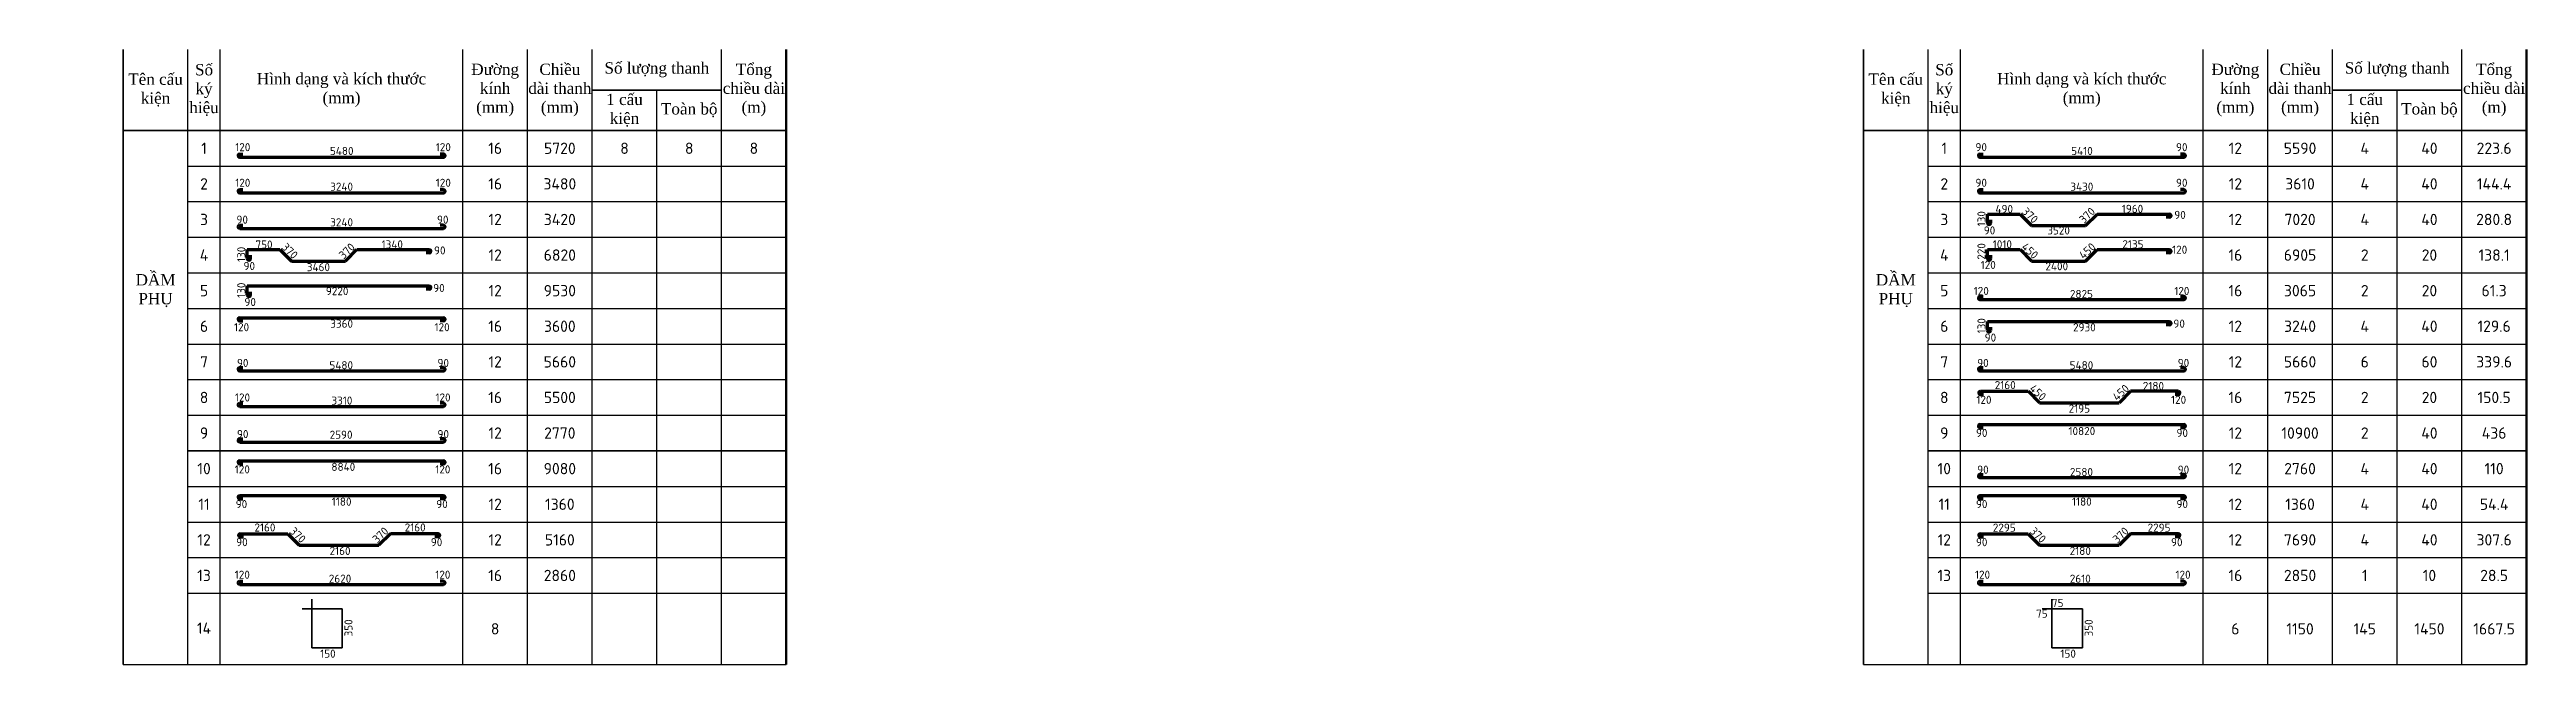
# Model space of a CAD drawing. Header units: millimetres. Extents: x 0 to 4970, y -594 to 1412.
# Drawn here: x 1719 to 2485, y -50 to 140 of the extents above; entities that cross this region are included whole.
import ezdxf

# ---------------------------------------------------------------- set-up
doc = ezdxf.new("R2010")
doc.units = ezdxf.units.MM
doc.header["$LTSCALE"] = 0.35
doc.header["$PDMODE"] = 3
doc.layers.get('0').update_dxf_attribs({"lineweight": 50})
for name, color, linetype, lineweight in [('0.35', 7, 'Continuous', 35), ('Cot Dai', 7, 'Continuous', 35), ('Cot thep', 2, 'Continuous', 70), ('Kich Thuoc', 1, 'Continuous', 20), ('Text', 40, 'Continuous', 20)]:
    doc.layers.add(name, color=color, linetype=linetype, lineweight=lineweight)
doc.styles.get("Standard").update_dxf_attribs({"font": 'isocpeur.ttf'})
doc.styles.add('vNTNS', font='times.ttf')
doc.dimstyles.new('Dim50KT', dxfattribs={"dimtxt": 2.5, "dimasz": 1.5, "dimexe": 1.25, "dimexo": 0.625, "dimtad": 1, "dimlfac": 50, "dimtxsty": 'Standard', "dimblk": 'ARCHTICK', "dimcen": 2.5, "dimse1": 1, "dimse2": 1, "dimsd1": 1, "dimsd2": 1, "dimadec": 0, "dimazin": 0, "dimtfac": 1, "dimtmove": 0, "dimatfit": 3, "dimfxl": 1, "dimarcsym": 0})

msp = doc.modelspace()

# ---------------------------------------------------------------- texts
at = {"layer": 'Cot thep', "char_height": 3.5, "width": 10, "attachment_point": 5}
for s, insert in [('1', (1766.949444, 109.138217)), ('1', (2304.991956, 109.138217)), ('2', (1766.949444, 98.138217)), ('2', (2304.991956, 98.138217)), ('3', (1766.949444, 87.138217)), ('3', (2304.991956, 87.138217)), ('4', (1766.949444, 76.138217)), ('4', (2304.991956, 76.138217)), ('5', (1766.949444, 65.138217)), ('5', (2304.991956, 65.138217)), ('6', (1766.949444, 54.138217)), ('6', (2304.991956, 54.138217)), ('7', (1766.949444, 43.138217)), ('7', (2304.991956, 43.138217)), ('8', (1766.949444, 32.138217)), ('8', (2304.991956, 32.138217)), ('9', (1766.949444, 21.138217)), ('9', (2304.991956, 21.138217)), ('10', (1766.949444, 10.138217)), ('10', (2304.991956, 10.138217)), ('11', (1766.949444, -0.861783)), ('11', (2304.991956, -0.861783)), ('12', (1766.949444, -11.861783)), ('12', (2304.991956, -11.861783)), ('13', (1766.949444, -22.861783)), ('13', (2304.991956, -22.861783)), ('14', (1766.949444, -39.150629))]:
    msp.add_mtext(s, dxfattribs=dict(at, insert=insert))
at = {"layer": 'Kich Thuoc', "char_height": 2.5, "width": 3.45107973}
for s, insert, attachment_point in [('120', (1776.587134, 110.727292), 1), ('120', (1838.587134, 110.727292), 1), ('90', (2314.629646, 110.727292), 1), ('90', (2376.629646, 110.727292), 1), ('120', (1776.587134, 99.727292), 1), ('120', (1838.587134, 99.727292), 1), ('90', (2314.629646, 99.727292), 1), ('90', (2376.629646, 99.727292), 1), ('90', (1776.968439, 88.336835), 1), ('90', (1838.968439, 88.336835), 1), ('90', (2317.200339, 84.999536), 1), ('90', (2376.100038, 89.810856), 1), ('90', (1838.057526, 78.810856), 1), ('120', (2375.43861, 79.038632), 1), ('90', (1779.157827, 73.999536), 1), ('120', (2316.240913, 74.325915), 1), ('90', (1779.429765, 62.885453), 1), ('90', (1837.790842, 67.194669), 1), ('120', (2314.087934, 66.290886), 1), ('120', (2376.103966, 66.290886), 1), ('120', (1776.207866, 55.098385), 1), ('120', (1838.207866, 55.098385), 1), ('90', (2375.833354, 56.194669), 1), ('90', (2317.472277, 51.885453), 1), ('90', (1777.119153, 44.071965), 1), ('90', (1839.119153, 44.071965), 1), ('90', (2315.161665, 44.071965), 1), ('90', (2377.161665, 44.071965), 1), ('120', (1776.500807, 33.378399), 1), ('120', (1838.500807, 33.378399), 1), ('120', (2314.921357, 32.666253), 1), ('120', (2375.097322, 32.666253), 1), ('90', (1777.119153, 22.071965), 1), ('90', (1839.119153, 22.071965), 1), ('90', (2314.783337, 22.425688), 1), ('90', (2376.783337, 22.425688), 1), ('120', (1776.437225, 11.157994), 1), ('120', (1838.437225, 11.157994), 1), ('90', (2315.161665, 11.071965), 1), ('90', (2377.161665, 11.071965), 1), ('90', (1776.740825, 0.425688), 1), ('90', (1838.740825, 0.425688), 1), ('90', (2314.783337, 0.425688), 1), ('90', (2376.783337, 0.425688), 1), ('90', (1776.878845, -11.333747), 1), ('90', (1837.05481, -11.333747), 1), ('90', (2314.783337, -11.333747), 1), ('90', (2375.097322, -11.333747), 1), ('120', (1776.437225, -21.388959), 1), ('120', (1838.437225, -21.388959), 1), ('120', (2314.479737, -21.388959), 1), ('120', (2376.479737, -21.388959), 1), ('75', (2341.847543, -30.112291), 3), ('75', (2336.950201, -33.415831), 3)]:
    msp.add_mtext(s, dxfattribs=dict(at, insert=insert, attachment_point=attachment_point))
at = {"layer": 'Text', "char_height": 3.5, "attachment_point": 5, "style": 'vNTNS'}
for s, insert, width in [('Tên cấu kiện', (1751.949444, 127.138217), 20), ('Số ký hiệu', (1766.949444, 127.138217), 10), ('Hình dạng và kích thước\\P(mm)', (1809.449444, 127.138217), 75), ('Đường kính (mm)', (1856.949444, 127.138217), 20), ('Chiều dài thanh\\P(mm)', (1876.949444, 127.138217), 20), ('Số lượng thanh', (1906.949444, 133.388217), 40), ('Tổng chiều dài\\P(m)', (1936.949444, 127.138217), 20), ('Tên cấu kiện', (2289.991956, 127.138217), 20), ('Số ký hiệu', (2304.991956, 127.138217), 10), ('Hình dạng và kích thước\\P(mm)', (2347.491956, 127.138217), 75), ('Đường kính (mm)', (2394.991956, 127.138217), 20), ('Chiều dài thanh\\P(mm)', (2414.991956, 127.138217), 20), ('Số lượng thanh', (2444.991956, 133.388217), 40), ('Tổng chiều dài\\P(m)', (2474.991956, 127.138217), 20), ('1 cấu kiện', (1896.949444, 120.888217), 20), ('Toàn bộ', (1916.949444, 120.888217), 20), ('1 cấu kiện', (2434.991956, 120.888217), 20), ('Toàn bộ', (2454.991956, 120.888217), 20), ('DẦM\\PPHỤ', (1751.949444, 65.138217), 20), ('DẦM\\PPHỤ', (2289.991956, 65.138217), 20)]:
    msp.add_mtext(s, dxfattribs=dict(at, insert=insert, width=width))
at = {"layer": 'Text', "char_height": 3.5, "width": 20, "attachment_point": 5}
for s, insert in [('16', (1856.949444, 109.138217)), ('5720', (1876.949444, 109.138217)), ('8', (1896.949444, 109.138217)), ('8', (1916.949444, 109.138217)), ('8', (1936.949444, 109.138217)), ('5590', (2414.991956, 109.138217)), ('4', (2434.991956, 109.138217)), ('40', (2454.991956, 109.138217)), ('223.6', (2474.991956, 109.138217)), ('16', (1856.949444, 98.138217)), ('3480', (1876.949444, 98.138217)), ('3610', (2414.991956, 98.138217)), ('4', (2434.991956, 98.138217)), ('40', (2454.991956, 98.138217)), ('144.4', (2474.991956, 98.138217)), ('3420', (1876.949444, 87.138217)), ('7020', (2414.991956, 87.138217)), ('4', (2434.991956, 87.138217)), ('40', (2454.991956, 87.138217)), ('280.8', (2474.991956, 87.138217)), ('6820', (1876.949444, 76.138217)), ('6905', (2414.991956, 76.138217)), ('2', (2434.991956, 76.138217)), ('20', (2454.991956, 76.138217)), ('138.1', (2474.991956, 76.138217)), ('9530', (1876.949444, 65.138217)), ('3065', (2414.991956, 65.138217)), ('2', (2434.991956, 65.138217)), ('20', (2454.991956, 65.138217)), ('61.3', (2474.991956, 65.138217)), ('16', (1856.949444, 54.138217)), ('3600', (1876.949444, 54.138217)), ('3240', (2414.991956, 54.138217)), ('4', (2434.991956, 54.138217)), ('40', (2454.991956, 54.138217)), ('129.6', (2474.991956, 54.138217)), ('5660', (1876.949444, 43.138217)), ('5660', (2414.991956, 43.138217)), ('6', (2434.991956, 43.138217)), ('60', (2454.991956, 43.138217)), ('339.6', (2474.991956, 43.138217)), ('16', (1856.949444, 32.138217)), ('5500', (1876.949444, 32.138217)), ('7525', (2414.991956, 32.138217)), ('2', (2434.991956, 32.138217)), ('20', (2454.991956, 32.138217)), ('150.5', (2474.991956, 32.138217)), ('2770', (1876.949444, 21.138217)), ('10900', (2414.991956, 21.138217)), ('2', (2434.991956, 21.138217)), ('40', (2454.991956, 21.138217)), ('436', (2474.991956, 21.138217)), ('16', (1856.949444, 10.138217)), ('9080', (1876.949444, 10.138217)), ('2760', (2414.991956, 10.138217)), ('4', (2434.991956, 10.138217)), ('40', (2454.991956, 10.138217)), ('110', (2474.991956, 10.138217)), ('1360', (1876.949444, -0.861783)), ('1360', (2414.991956, -0.861783)), ('4', (2434.991956, -0.861783)), ('40', (2454.991956, -0.861783)), ('54.4', (2474.991956, -0.861783)), ('5160', (1876.949444, -11.861783)), ('7690', (2414.991956, -11.861783)), ('4', (2434.991956, -11.861783)), ('40', (2454.991956, -11.861783)), ('307.6', (2474.991956, -11.861783)), ('16', (1856.949444, -22.861783)), ('2860', (1876.949444, -22.861783)), ('2850', (2414.991956, -22.861783)), ('1', (2434.991956, -22.861783)), ('10', (2454.991956, -22.861783)), ('28.5', (2474.991956, -22.861783)), ('8', (1856.949444, -39.361783)), ('1150', (2414.991956, -39.361783)), ('145', (2434.991956, -39.361783)), ('1450', (2454.991956, -39.361783)), ('1667.5', (2474.991956, -39.361783))]:
    msp.add_mtext(s, dxfattribs=dict(at, insert=insert))
at = {"layer": 'Text', "color": 6, "char_height": 3.5, "width": 20, "attachment_point": 5}
for insert in [(2394.991956, 109.138217), (2394.991956, 98.138217), (1856.949444, 87.138217), (2394.991956, 87.138217), (1856.949444, 76.138217), (1856.949444, 65.138217), (2394.991956, 54.138217), (1856.949444, 43.138217), (2394.991956, 43.138217), (1856.949444, 21.138217), (2394.991956, 21.138217), (2394.991956, 10.138217), (1856.949444, -0.861783), (2394.991956, -0.861783), (1856.949444, -11.861783), (2394.991956, -11.861783)]:
    msp.add_mtext('12', dxfattribs=dict(at, insert=insert))
at = {"layer": 'Text', "color": 0, "char_height": 3.5, "width": 20, "attachment_point": 5}
for insert in [(2394.991956, 76.138217), (2394.991956, 65.138217), (2394.991956, 32.138217), (2394.991956, -22.861783)]:
    msp.add_mtext('16', dxfattribs=dict(at, insert=insert))
at = {"layer": 'Text', "color": 4, "insert": (2394.991956, -39.361783), "char_height": 3.5, "width": 20, "attachment_point": 5}
msp.add_mtext('6', dxfattribs=at)

# ---------------------------------------------------------------- blocks, each defined once
blk = doc.blocks.new('*D50')
at = {"layer": 'Defpoints', "color": 0}
for p in [(1811.74, 81.91), (1838.53, 81.91), (1838.53, 77.56)]:
    blk.add_point(p, dxfattribs=at)
at = {"layer": 'Kich Thuoc', "color": 0, "insert": (1825.14, 79.43), "char_height": 2.5, "attachment_point": 5}
blk.add_mtext('1340', dxfattribs=at)
blk = doc.blocks.new('_ArchTick')
at = {"color": 0, "linetype": 'ByBlock', "const_width": 0.15}
blk.add_lwpolyline([(-0.5, -0.5), (0.5, 0.5)], dxfattribs=at)
blk = doc.blocks.new('*D653')
at = {"layer": 'Defpoints', "color": 0}
for p in [(1754.77, 110.43), (1864.27, 110.43), (1864.27, 106.45)]:
    blk.add_point(p, dxfattribs=at)
at = {"layer": 'Kich Thuoc', "color": 0, "insert": (1809.52, 108.32), "char_height": 2.5, "attachment_point": 5}
blk.add_mtext('5480', dxfattribs=at)
blk = doc.blocks.new('*D654')
at = {"layer": 'Defpoints', "color": 0}
for p in [(1777.11, 99.59), (1841.84, 99.59), (1841.84, 95.38)]:
    blk.add_point(p, dxfattribs=at)
at = {"layer": 'Kich Thuoc', "color": 0, "insert": (1809.48, 97.26), "char_height": 2.5, "attachment_point": 5}
blk.add_mtext('3240', dxfattribs=at)
blk = doc.blocks.new('*D655')
at = {"layer": 'Defpoints', "color": 0}
for p in [(1777.11, 88.59), (1841.84, 88.59), (1841.84, 84.38)]:
    blk.add_point(p, dxfattribs=at)
at = {"layer": 'Kich Thuoc', "color": 0, "insert": (1809.48, 86.26), "char_height": 2.5, "attachment_point": 5}
blk.add_mtext('3240', dxfattribs=at)
blk = doc.blocks.new('*D656')
at = {"layer": 'Defpoints', "color": 0}
for p in [(1780.32, 77.66), (1780.32, 75.06), (1780.32, 75.06)]:
    blk.add_point(p, dxfattribs=at)
at = {"layer": 'Kich Thuoc', "color": 0, "insert": (1778.45, 76.36), "char_height": 2.5, "attachment_point": 5, "rotation": 90}
blk.add_mtext('130', dxfattribs=at)
blk = doc.blocks.new('*D657')
at = {"layer": 'Defpoints', "color": 0}
for p in [(1778.09, 77.52), (1792.89, 77.52), (1792.89, 77.52)]:
    blk.add_point(p, dxfattribs=at)
at = {"layer": 'Kich Thuoc', "color": 0, "insert": (1785.49, 79.39), "char_height": 2.5, "attachment_point": 5}
blk.add_mtext('750', dxfattribs=at)
blk = doc.blocks.new('*D658')
at = {"layer": 'Defpoints', "color": 0}
for p in [(1789.58, 78.55), (1794.78, 73.55), (1794.78, 73.55)]:
    blk.add_point(p, dxfattribs=at)
at = {"layer": 'Kich Thuoc', "color": 0, "insert": (1793.48, 77.4), "char_height": 2.5, "attachment_point": 5, "rotation": 316.1233}
blk.add_mtext('370', dxfattribs=at)
blk = doc.blocks.new('*D659')
at = {"layer": 'Defpoints', "color": 0}
for p in [(1815.01, 78.55), (1809.81, 73.55), (1809.81, 73.55)]:
    blk.add_point(p, dxfattribs=at)
at = {"layer": 'Kich Thuoc', "color": 0, "insert": (1811.11, 77.4), "char_height": 2.5, "attachment_point": 5, "rotation": 43.8767}
blk.add_mtext('370', dxfattribs=at)
blk = doc.blocks.new('*D660')
at = {"layer": 'Defpoints', "color": 0}
for p in [(1767.7, 74.46), (1836.9, 74.46), (1836.9, 70.53)]:
    blk.add_point(p, dxfattribs=at)
at = {"layer": 'Kich Thuoc', "color": 0, "insert": (1802.3, 72.4), "char_height": 2.5, "attachment_point": 5}
blk.add_mtext('3460', dxfattribs=at)
blk = doc.blocks.new('*D661')
at = {"layer": 'Defpoints', "color": 0}
for p in [(1780.32, 66.58), (1780.32, 63.98), (1780.32, 63.98)]:
    blk.add_point(p, dxfattribs=at)
at = {"layer": 'Kich Thuoc', "color": 0, "insert": (1778.45, 65.28), "char_height": 2.5, "attachment_point": 5, "rotation": 90}
blk.add_mtext('130', dxfattribs=at)
blk = doc.blocks.new('*D662')
at = {"layer": 'Defpoints', "color": 0}
for p in [(1719.18, 68.29), (1897.03, 68.29), (1897.03, 63.12)]:
    blk.add_point(p, dxfattribs=at)
at = {"layer": 'Kich Thuoc', "color": 0, "insert": (1808.1, 64.99), "char_height": 2.5, "attachment_point": 5}
blk.add_mtext('9220', dxfattribs=at)
blk = doc.blocks.new('*D663')
at = {"layer": 'Defpoints', "color": 0}
for p in [(1775.96, 53.06), (1843.02, 53.06), (1843.02, 53.06)]:
    blk.add_point(p, dxfattribs=at)
at = {"layer": 'Kich Thuoc', "color": 0, "insert": (1809.49, 54.94), "char_height": 2.5, "attachment_point": 5}
blk.add_mtext('3360', dxfattribs=at)
blk = doc.blocks.new('*D664')
at = {"layer": 'Defpoints', "color": 0}
for p in [(1754.56, 44.35), (1864.16, 44.35), (1864.16, 40.23)]:
    blk.add_point(p, dxfattribs=at)
at = {"layer": 'Kich Thuoc', "color": 0, "insert": (1809.36, 42.1), "char_height": 2.5, "attachment_point": 5}
blk.add_mtext('5480', dxfattribs=at)
blk = doc.blocks.new('*D665')
at = {"layer": 'Defpoints', "color": 0}
for p in [(1776.48, 33.24), (1842.66, 33.24), (1842.66, 29.3)]:
    blk.add_point(p, dxfattribs=at)
at = {"layer": 'Kich Thuoc', "color": 0, "insert": (1809.57, 31.17), "char_height": 2.5, "attachment_point": 5}
blk.add_mtext('3310', dxfattribs=at)
blk = doc.blocks.new('*D666')
at = {"layer": 'Defpoints', "color": 0}
for p in [(1783.44, 22.76), (1835.2, 22.76), (1835.2, 18.74)]:
    blk.add_point(p, dxfattribs=at)
at = {"layer": 'Kich Thuoc', "color": 0, "insert": (1809.32, 20.62), "char_height": 2.5, "attachment_point": 5}
blk.add_mtext('2590', dxfattribs=at)
blk = doc.blocks.new('*D667')
at = {"layer": 'Defpoints', "color": 0}
for p in [(1766.43, 12.76), (1853.58, 12.76), (1853.58, 8.81)]:
    blk.add_point(p, dxfattribs=at)
at = {"layer": 'Kich Thuoc', "color": 0, "insert": (1810.01, 10.69), "char_height": 2.5, "attachment_point": 5}
blk.add_mtext('8840', dxfattribs=at)
blk = doc.blocks.new('*D668')
at = {"layer": 'Defpoints', "color": 0}
for p in [(1797.65, -1.93), (1821.33, -1.93), (1821.33, -1.93)]:
    blk.add_point(p, dxfattribs=at)
at = {"layer": 'Kich Thuoc', "color": 0, "insert": (1809.49, -0.06), "char_height": 2.5, "attachment_point": 5}
blk.add_mtext('1180', dxfattribs=at)
blk = doc.blocks.new('*D669')
at = {"layer": 'Defpoints', "color": 0}
for p in [(1764.16, -5.54), (1807.41, -5.54), (1807.41, -9.92)]:
    blk.add_point(p, dxfattribs=at)
at = {"layer": 'Kich Thuoc', "color": 0, "insert": (1785.78, -8.04), "char_height": 2.5, "attachment_point": 5}
blk.add_mtext('2160', dxfattribs=at)
blk = doc.blocks.new('*D670')
at = {"layer": 'Defpoints', "color": 0}
for p in [(1810.59, -5.54), (1853.84, -5.54), (1853.84, -9.92)]:
    blk.add_point(p, dxfattribs=at)
at = {"layer": 'Kich Thuoc', "color": 0, "insert": (1832.22, -8.04), "char_height": 2.5, "attachment_point": 5}
blk.add_mtext('2160', dxfattribs=at)
blk = doc.blocks.new('*D671')
at = {"layer": 'Defpoints', "color": 0}
for p in [(1787.37, -12.77), (1830.63, -12.77), (1830.63, -17.15)]:
    blk.add_point(p, dxfattribs=at)
at = {"layer": 'Kich Thuoc', "color": 0, "insert": (1809, -15.28), "char_height": 2.5, "attachment_point": 5}
blk.add_mtext('2160', dxfattribs=at)
blk = doc.blocks.new('*D672')
at = {"layer": 'Defpoints', "color": 0}
for p in [(1792.04, -9.23), (1797.24, -14.23), (1797.24, -14.23)]:
    blk.add_point(p, dxfattribs=at)
at = {"layer": 'Kich Thuoc', "color": 0, "insert": (1795.94, -10.38), "char_height": 2.5, "attachment_point": 5, "rotation": 316.1233}
blk.add_mtext('370', dxfattribs=at)
blk = doc.blocks.new('*D673')
at = {"layer": 'Defpoints', "color": 0}
for p in [(1820.19, -14.23), (1820.19, -14.23), (1825.39, -9.23)]:
    blk.add_point(p, dxfattribs=at)
at = {"layer": 'Kich Thuoc', "color": 0, "insert": (1821.49, -10.38), "char_height": 2.5, "attachment_point": 5, "rotation": 43.8767}
blk.add_mtext('370', dxfattribs=at)
blk = doc.blocks.new('*D674')
at = {"layer": 'Defpoints', "color": 0}
for p in [(1787.37, -21.36), (1830.63, -21.36), (1830.63, -25.74)]:
    blk.add_point(p, dxfattribs=at)
at = {"layer": 'Kich Thuoc', "color": 0, "insert": (1809, -23.87), "char_height": 2.5, "attachment_point": 5}
blk.add_mtext('2620', dxfattribs=at)
blk = doc.blocks.new('*D682')
at = {"layer": 'Defpoints', "color": 0}
for p in [(2292.82, 110.43), (2402.32, 110.43), (2402.32, 106.45)]:
    blk.add_point(p, dxfattribs=at)
at = {"layer": 'Kich Thuoc', "color": 0, "insert": (2347.57, 108.32), "char_height": 2.5, "attachment_point": 5}
blk.add_mtext('5410', dxfattribs=at)
blk = doc.blocks.new('*D675')
at = {"layer": 'Defpoints', "color": 0}
for p in [(2315.16, 99.59), (2379.89, 99.59), (2379.89, 95.38)]:
    blk.add_point(p, dxfattribs=at)
at = {"layer": 'Kich Thuoc', "color": 0, "insert": (2347.52, 97.26), "char_height": 2.5, "attachment_point": 5}
blk.add_mtext('3430', dxfattribs=at)
blk = doc.blocks.new('*D676')
at = {"layer": 'Defpoints', "color": 0}
for p in [(2318.36, 55.58), (2318.36, 52.98), (2318.36, 52.98)]:
    blk.add_point(p, dxfattribs=at)
at = {"layer": 'Kich Thuoc', "color": 0, "insert": (2316.49, 54.28), "char_height": 2.5, "attachment_point": 5, "rotation": 90}
blk.add_mtext('130', dxfattribs=at)
blk = doc.blocks.new('*D677')
at = {"layer": 'Defpoints', "color": 0}
for p in [(2292.6, 66.35), (2402.2, 66.35), (2402.2, 62.23)]:
    blk.add_point(p, dxfattribs=at)
at = {"layer": 'Kich Thuoc', "color": 0, "insert": (2347.4, 64.1), "char_height": 2.5, "attachment_point": 5}
blk.add_mtext('2825', dxfattribs=at)
blk = doc.blocks.new('*D678')
at = {"layer": 'Defpoints', "color": 0}
for p in [(2325.42, -12.77), (2368.67, -12.77), (2368.67, -17.15)]:
    blk.add_point(p, dxfattribs=at)
at = {"layer": 'Kich Thuoc', "color": 0, "insert": (2347.04, -15.28), "char_height": 2.5, "attachment_point": 5}
blk.add_mtext('2180', dxfattribs=at)
blk = doc.blocks.new('*D679')
at = {"layer": 'Defpoints', "color": 0}
for p in [(2330.08, -9.23), (2335.28, -14.23), (2335.28, -14.23)]:
    blk.add_point(p, dxfattribs=at)
at = {"layer": 'Kich Thuoc', "color": 0, "insert": (2333.98, -10.38), "char_height": 2.5, "attachment_point": 5, "rotation": 316.1233}
blk.add_mtext('370', dxfattribs=at)
blk = doc.blocks.new('*D680')
at = {"layer": 'Defpoints', "color": 0}
for p in [(2358.24, -14.23), (2358.24, -14.23), (2363.44, -9.23)]:
    blk.add_point(p, dxfattribs=at)
at = {"layer": 'Kich Thuoc', "color": 0, "insert": (2359.54, -10.38), "char_height": 2.5, "attachment_point": 5, "rotation": 43.8767}
blk.add_mtext('370', dxfattribs=at)
blk = doc.blocks.new('*D681')
at = {"layer": 'Defpoints', "color": 0}
for p in [(2325.42, -21.36), (2368.67, -21.36), (2368.67, -25.74)]:
    blk.add_point(p, dxfattribs=at)
at = {"layer": 'Kich Thuoc', "color": 0, "insert": (2347.04, -23.87), "char_height": 2.5, "attachment_point": 5}
blk.add_mtext('2610', dxfattribs=at)
blk = doc.blocks.new('*D683')
at = {"layer": 'Defpoints', "color": 0}
for p in [(2349.78, 92.91), (2376.57, 92.91), (2376.57, 88.56)]:
    blk.add_point(p, dxfattribs=at)
at = {"layer": 'Kich Thuoc', "color": 0, "insert": (2363.18, 90.43), "char_height": 2.5, "attachment_point": 5}
blk.add_mtext('1960', dxfattribs=at)
blk = doc.blocks.new('*D684')
at = {"layer": 'Defpoints', "color": 0}
for p in [(2318.36, 88.66), (2318.36, 86.06), (2318.36, 86.06)]:
    blk.add_point(p, dxfattribs=at)
at = {"layer": 'Kich Thuoc', "color": 0, "insert": (2316.49, 87.36), "char_height": 2.5, "attachment_point": 5, "rotation": 90}
blk.add_mtext('130', dxfattribs=at)
blk = doc.blocks.new('*D685')
at = {"layer": 'Defpoints', "color": 0}
for p in [(2316.13, 88.52), (2330.93, 88.52), (2330.93, 88.52)]:
    blk.add_point(p, dxfattribs=at)
at = {"layer": 'Kich Thuoc', "color": 0, "insert": (2323.53, 90.39), "char_height": 2.5, "attachment_point": 5}
blk.add_mtext('490', dxfattribs=at)
blk = doc.blocks.new('*D686')
at = {"layer": 'Defpoints', "color": 0}
for p in [(2327.62, 89.55), (2332.82, 84.55), (2332.82, 84.55)]:
    blk.add_point(p, dxfattribs=at)
at = {"layer": 'Kich Thuoc', "color": 0, "insert": (2331.52, 88.4), "char_height": 2.5, "attachment_point": 5, "rotation": 316.1233}
blk.add_mtext('370', dxfattribs=at)
blk = doc.blocks.new('*D687')
at = {"layer": 'Defpoints', "color": 0}
for p in [(2347.86, 84.55), (2347.86, 84.55), (2353.06, 89.55)]:
    blk.add_point(p, dxfattribs=at)
at = {"layer": 'Kich Thuoc', "color": 0, "insert": (2349.16, 88.4), "char_height": 2.5, "attachment_point": 5, "rotation": 43.8767}
blk.add_mtext('370', dxfattribs=at)
blk = doc.blocks.new('*D688')
at = {"layer": 'Defpoints', "color": 0}
for p in [(2305.74, 85.79), (2374.94, 85.79), (2374.94, 81.86)]:
    blk.add_point(p, dxfattribs=at)
at = {"layer": 'Kich Thuoc', "color": 0, "insert": (2340.34, 83.74), "char_height": 2.5, "attachment_point": 5}
blk.add_mtext('3520', dxfattribs=at)
blk = doc.blocks.new('*D689')
at = {"layer": 'Defpoints', "color": 0}
for p in [(2318.36, 79.46), (2318.36, 75.06), (2318.36, 75.06)]:
    blk.add_point(p, dxfattribs=at)
at = {"layer": 'Kich Thuoc', "color": 0, "insert": (2316.49, 77.26), "char_height": 2.5, "attachment_point": 5, "rotation": 90}
blk.add_mtext('220', dxfattribs=at)
blk = doc.blocks.new('*D690')
at = {"layer": 'Defpoints', "color": 0}
for p in [(2312.92, 77.58), (2332.98, 77.58), (2332.98, 77.58)]:
    blk.add_point(p, dxfattribs=at)
at = {"layer": 'Kich Thuoc', "color": 0, "insert": (2322.95, 79.46), "char_height": 2.5, "attachment_point": 5}
blk.add_mtext('1010', dxfattribs=at)
blk = doc.blocks.new('*D691')
at = {"layer": 'Defpoints', "color": 0}
for p in [(2327.02, 78.95), (2333.42, 73.15), (2333.42, 73.15)]:
    blk.add_point(p, dxfattribs=at)
at = {"layer": 'Kich Thuoc', "color": 0, "insert": (2331.48, 77.44), "char_height": 2.5, "attachment_point": 5, "rotation": 317.81556}
blk.add_mtext('450', dxfattribs=at)
blk = doc.blocks.new('*D692')
at = {"layer": 'Defpoints', "color": 0}
for p in [(2315.8, 74.87), (2363.74, 74.87), (2363.74, 70.81)]:
    blk.add_point(p, dxfattribs=at)
at = {"layer": 'Kich Thuoc', "color": 0, "insert": (2339.77, 72.68), "char_height": 2.5, "attachment_point": 5}
blk.add_mtext('2400', dxfattribs=at)
blk = doc.blocks.new('*D693')
at = {"layer": 'Defpoints', "color": 0}
for p in [(2353.66, 78.95), (2347.26, 73.15), (2347.26, 73.15)]:
    blk.add_point(p, dxfattribs=at)
at = {"layer": 'Kich Thuoc', "color": 0, "insert": (2349.2, 77.44), "char_height": 2.5, "attachment_point": 5, "rotation": 42.18444}
blk.add_mtext('450', dxfattribs=at)
blk = doc.blocks.new('*D694')
at = {"layer": 'Defpoints', "color": 0}
for p in [(2341.97, 77.6), (2384.67, 77.6), (2384.67, 77.6)]:
    blk.add_point(p, dxfattribs=at)
at = {"layer": 'Kich Thuoc', "color": 0, "insert": (2363.32, 79.48), "char_height": 2.5, "attachment_point": 5}
blk.add_mtext('2135', dxfattribs=at)
blk = doc.blocks.new('*D695')
at = {"layer": 'Defpoints', "color": 0}
for p in [(2319.06, 55.6), (2377.56, 55.6), (2377.56, 51.93)]:
    blk.add_point(p, dxfattribs=at)
at = {"layer": 'Kich Thuoc', "color": 0, "insert": (2348.31, 53.8), "char_height": 2.5, "attachment_point": 5}
blk.add_mtext('2930', dxfattribs=at)
blk = doc.blocks.new('*D696')
at = {"layer": 'Defpoints', "color": 0}
for p in [(2292.6, 44.35), (2402.2, 44.35), (2402.2, 40.23)]:
    blk.add_point(p, dxfattribs=at)
at = {"layer": 'Kich Thuoc', "color": 0, "insert": (2347.4, 42.1), "char_height": 2.5, "attachment_point": 5}
blk.add_mtext('5480', dxfattribs=at)
blk = doc.blocks.new('*D697')
at = {"layer": 'Defpoints', "color": 0}
for p in [(2302.2, 38.46), (2345.45, 38.46), (2345.45, 34.08)]:
    blk.add_point(p, dxfattribs=at)
at = {"layer": 'Kich Thuoc', "color": 0, "insert": (2323.83, 35.96), "char_height": 2.5, "attachment_point": 5}
blk.add_mtext('2160', dxfattribs=at)
blk = doc.blocks.new('*D698')
at = {"layer": 'Defpoints', "color": 0}
for p in [(2329.48, 35.17), (2335.88, 29.37), (2335.88, 29.37)]:
    blk.add_point(p, dxfattribs=at)
at = {"layer": 'Kich Thuoc', "color": 0, "insert": (2333.94, 33.66), "char_height": 2.5, "attachment_point": 5, "rotation": 317.81556}
blk.add_mtext('450', dxfattribs=at)
blk = doc.blocks.new('*D699')
at = {"layer": 'Defpoints', "color": 0}
for p in [(2364.04, 35.17), (2357.64, 29.37), (2357.64, 29.37)]:
    blk.add_point(p, dxfattribs=at)
at = {"layer": 'Kich Thuoc', "color": 0, "insert": (2359.58, 33.66), "char_height": 2.5, "attachment_point": 5, "rotation": 42.18444}
blk.add_mtext('450', dxfattribs=at)
blk = doc.blocks.new('*D700')
at = {"layer": 'Defpoints', "color": 0}
for p in [(2303.43, -9.96), (2343.65, -9.96), (2343.65, -9.96)]:
    blk.add_point(p, dxfattribs=at)
at = {"layer": 'Kich Thuoc', "color": 0, "insert": (2323.54, -8.09), "char_height": 2.5, "attachment_point": 5}
blk.add_mtext('2295', dxfattribs=at)
blk = doc.blocks.new('*D702')
at = {"layer": 'Defpoints', "color": 0}
for p in [(2347.86, 33.8), (2391.43, 33.8), (2391.43, 33.8)]:
    blk.add_point(p, dxfattribs=at)
at = {"layer": 'Kich Thuoc', "color": 0, "insert": (2369.65, 35.68), "char_height": 2.5, "attachment_point": 5}
blk.add_mtext('2180', dxfattribs=at)
blk = doc.blocks.new('*D701')
at = {"layer": 'Defpoints', "color": 0}
for p in [(2324.82, 31.3), (2368.7, 31.3), (2368.7, 26.83)]:
    blk.add_point(p, dxfattribs=at)
at = {"layer": 'Kich Thuoc', "color": 0, "insert": (2346.76, 28.7), "char_height": 2.5, "attachment_point": 5}
blk.add_mtext('2195', dxfattribs=at)
blk = doc.blocks.new('*D703')
at = {"layer": 'Defpoints', "color": 0}
for p in [(2239.33, 21.63), (2455.73, 21.63), (2455.73, 19.87)]:
    blk.add_point(p, dxfattribs=at)
at = {"layer": 'Kich Thuoc', "color": 0, "insert": (2347.53, 21.75), "char_height": 2.5, "attachment_point": 5}
blk.add_mtext('10820', dxfattribs=at)
blk = doc.blocks.new('*D704')
at = {"layer": 'Defpoints', "color": 0}
for p in [(2292.6, 11.35), (2402.2, 11.35), (2402.2, 7.23)]:
    blk.add_point(p, dxfattribs=at)
at = {"layer": 'Kich Thuoc', "color": 0, "insert": (2347.4, 9.1), "char_height": 2.5, "attachment_point": 5}
blk.add_mtext('2580', dxfattribs=at)
blk = doc.blocks.new('*D705')
at = {"layer": 'Defpoints', "color": 0}
for p in [(2335.69, -1.93), (2359.37, -1.93), (2359.37, -1.93)]:
    blk.add_point(p, dxfattribs=at)
at = {"layer": 'Kich Thuoc', "color": 0, "insert": (2347.53, -0.06), "char_height": 2.5, "attachment_point": 5}
blk.add_mtext('1180', dxfattribs=at)
blk = doc.blocks.new('*D706')
at = {"layer": 'Defpoints', "color": 0}
for p in [(2351.3, -9.96), (2391.51, -9.96), (2391.51, -9.96)]:
    blk.add_point(p, dxfattribs=at)
at = {"layer": 'Kich Thuoc', "color": 0, "insert": (2371.4, -8.09), "char_height": 2.5, "attachment_point": 5}
blk.add_mtext('2295', dxfattribs=at)
blk = doc.blocks.new('*D707')
at = {"layer": 'Defpoints', "color": 0}
for p in [(2321.66, -44.52), (2364.92, -44.52), (2364.92, -48.9)]:
    blk.add_point(p, dxfattribs=at)
at = {"layer": 'Kich Thuoc', "color": 0, "insert": (2343.29, -47.03), "char_height": 2.5, "attachment_point": 5}
blk.add_mtext('150', dxfattribs=at)
blk = doc.blocks.new('*D708')
at = {"layer": 'Defpoints', "color": 0}
for p in [(2351.52, -37.77), (2351.52, -40.37), (2351.52, -40.37)]:
    blk.add_point(p, dxfattribs=at)
at = {"layer": 'Kich Thuoc', "color": 0, "insert": (2349.65, -39.07), "char_height": 2.5, "attachment_point": 5, "rotation": 90}
blk.add_mtext('350', dxfattribs=at)
blk = doc.blocks.new('*D709')
at = {"layer": 'Defpoints', "color": 0}
for p in [(1783.62, -44.52), (1826.87, -44.52), (1826.87, -48.9)]:
    blk.add_point(p, dxfattribs=at)
at = {"layer": 'Kich Thuoc', "color": 0, "insert": (1805.25, -47.03), "char_height": 2.5, "attachment_point": 5}
blk.add_mtext('150', dxfattribs=at)
blk = doc.blocks.new('*D710')
at = {"layer": 'Defpoints', "color": 0}
for p in [(1813.48, -37.77), (1813.48, -40.37), (1813.48, -40.37)]:
    blk.add_point(p, dxfattribs=at)
at = {"layer": 'Kich Thuoc', "color": 0, "insert": (1811.6, -39.07), "char_height": 2.5, "attachment_point": 5, "rotation": 90}
blk.add_mtext('350', dxfattribs=at)

# ---------------------------------------------------------------- dimensions: what is measured, and where the dimension line sits
at = {"layer": 'Kich Thuoc'}
for base, p1, p2, text, picture, middle in [((1864.27429, 106.445301), (1754.77429, 110.426855), (1864.27429, 110.426855), '5480', '*D653', (1809.52429, 108.320301)), ((2402.316802, 106.445301), (2292.816802, 110.426855), (2402.316802, 110.426855), '5410', '*D682', (2347.566802, 108.320301)), ((1841.84325, 95.380726), (1777.113486, 99.589051), (1841.84325, 99.589051), '3240', '*D654', (1809.478368, 97.255726)), ((2379.885762, 95.380726), (2315.155998, 99.589051), (2379.885762, 99.589051), '3430', '*D675', (2347.52088, 97.255726)), ((2330.933041, 88.519094), (2316.133041, 88.519094), (2330.933041, 88.519094), '490', '*D685', (2323.533041, 90.394094)), ((2376.573535, 88.559176), (2349.781797, 92.909848), (2376.573535, 92.909848), '1960', '*D683', (2363.177666, 90.434176)), ((1841.84325, 84.380726), (1777.113486, 88.589051), (1841.84325, 88.589051), '3240', '*D655', (1809.478368, 86.255726)), ((2374.939108, 81.862866), (2305.739108, 85.794536), (2374.939108, 85.794536), '3520', '*D688', (2340.339108, 83.737866)), ((1792.890529, 77.519094), (1778.090529, 77.519094), (1792.890529, 77.519094), '750', '*D657', (1785.490529, 79.394094)), ((1838.531023, 77.559176), (1811.739285, 81.909848), (1838.531023, 81.909848), '1340', '*D50', (1825.135154, 79.434176)), ((2332.982949, 77.58226), (2312.921908, 77.58226), (2332.982949, 77.58226), '1010', '*D690', (2322.952428, 79.45726)), ((2384.665866, 77.600203), (2341.973376, 77.600203), (2384.665866, 77.600203), '2135', '*D694', (2363.319621, 79.475203)), ((1897.02515, 63.115596), (1719.178522, 68.28514), (1897.02515, 68.28514), '9220', '*D662', (1808.101836, 64.990596)), ((2402.202775, 62.22728), (2292.602775, 66.351742), (2402.202775, 66.351742), '2825', '*D677', (2347.402775, 64.10228)), ((1843.015351, 53.064423), (1775.963125, 53.064423), (1843.015351, 53.064423), '3360', '*D663', (1809.489238, 54.939423)), ((2377.556786, 51.925846), (2319.056786, 55.598067), (2377.556786, 55.598067), '2930', '*D695', (2348.306786, 53.800846)), ((2345.45202, 34.08066), (2302.198648, 38.463905), (2345.45202, 38.463905), '2160', '*D697', (2323.825334, 35.95566)), ((1842.655325, 29.298036), (1776.475022, 33.236016), (1842.655325, 33.236016), '3310', '*D665', (1809.565173, 31.173036)), ((2368.696765, 26.828119), (2324.81874, 31.298266), (2368.696765, 31.298266), '2195', '*D701', (2346.757752, 28.703119)), ((2391.43212, 33.802831), (2347.860642, 33.802831), (2391.43212, 33.802831), '2180', '*D702', (2369.646381, 35.677831)), ((1835.195942, 18.742113), (1783.436346, 22.762277), (1835.195942, 22.762277), '2590', '*D666', (1809.316144, 20.617113)), ((1853.581709, 8.813917), (1766.428337, 12.76186), (1853.581709, 12.76186), '8840', '*D667', (1810.005023, 10.688917)), ((2402.202775, 7.22728), (2292.602775, 11.351742), (2402.202775, 11.351742), '2580', '*D704', (2347.402775, 9.10228)), ((1821.326159, -1.93212), (1797.652316, -1.93212), (1821.326159, -1.93212), '1180', '*D668', (1809.489238, -0.05712)), ((2359.368671, -1.93212), (2335.694828, -1.93212), (2359.368671, -1.93212), '1180', '*D705', (2347.53175, -0.05712)), ((1807.409508, -9.91934), (1764.156136, -5.536095), (1807.409508, -5.536095), '2160', '*D669', (1785.782822, -8.04434)), ((1853.844309, -9.91934), (1810.590938, -5.536095), (1853.844309, -5.536095), '2160', '*D670', (1832.217623, -8.04434)), ((2343.646571, -9.963409), (2303.434132, -9.963409), (2343.646571, -9.963409), '2295', '*D700', (2323.540352, -8.088409)), ((2391.507904, -9.963409), (2351.295466, -9.963409), (2391.507904, -9.963409), '2295', '*D706', (2371.401685, -8.088409)), ((1830.626908, -17.150008), (1787.373537, -12.766763), (1830.626908, -12.766763), '2160', '*D671', (1809.000223, -15.275008)), ((2368.66942, -17.150008), (2325.416049, -12.766763), (2368.66942, -12.766763), '2180', '*D678', (2347.042735, -15.275008)), ((1830.626908, -25.741297), (1787.373537, -21.358052), (1830.626908, -21.358052), '2620', '*D674', (1809.000223, -23.866297)), ((2368.66942, -25.741297), (2325.416049, -21.358052), (2368.66942, -21.358052), '2610', '*D681', (2347.042735, -23.866297)), ((1826.874445, -48.902518), (1783.621073, -44.519273), (1826.874445, -44.519273), '150', '*D709', (1805.247759, -47.027518)), ((2364.916957, -48.902518), (2321.663585, -44.519273), (2364.916957, -44.519273), '150', '*D707', (2343.290271, -47.027518))]:
    dim = msp.add_linear_dim(base=base, p1=p1, p2=p2, text=text, dimstyle='Dim50KT', dxfattribs=at)
    dim.commit()
    dim.dimension.update_dxf_attribs({"geometry": picture, "text_midpoint": middle})
for base, p1, p2, picture, middle in [((2318.364324, 86.064145), (2318.364324, 88.664145), (2318.364324, 86.064145), '*D684', (2318.364324, 87.364145)), ((1780.321812, 75.064145), (1780.321812, 77.664145), (1780.321812, 75.064145), '*D656', (1780.321812, 76.364145)), ((2318.364324, 75.064145), (2318.364324, 79.464145), (2318.364324, 75.064145), '*D689', (2318.364324, 77.264145)), ((1780.321812, 63.980739), (1780.321812, 66.580739), (1780.321812, 63.980739), '*D661', (1780.321812, 65.280739)), ((2318.364324, 52.980739), (2318.364324, 55.580739), (2318.364324, 52.980739), '*D676', (2318.364324, 54.280739))]:
    dim = msp.add_linear_dim(base=base, p1=p1, p2=p2, angle=90, dimstyle='Dim50KT', dxfattribs=at)
    dim.commit()
    dim.dimension.update_dxf_attribs({"geometry": picture, "text_midpoint": middle, "dimtype": 160})
for base, p1, p2, angle, text, picture, middle, dimtype in [((2332.822294, 84.55325), (2327.622294, 89.55325), (2332.822294, 84.55325), 316.123302714, '370', '*D686', (2330.222294, 87.05325), 161), ((2347.855921, 84.55325), (2353.055921, 89.55325), (2347.855921, 84.55325), 223.876697286, '370', '*D687', (2350.455921, 87.05325), 161), ((1794.779782, 73.55325), (1789.579782, 78.55325), (1794.779782, 73.55325), 316.123302714, '370', '*D658', (1792.179782, 76.05325), 161), ((1809.813409, 73.55325), (1815.013409, 78.55325), (1809.813409, 73.55325), 223.876697286, '370', '*D659', (1812.413409, 76.05325), 161), ((2333.422294, 73.15325), (2327.022294, 78.95325), (2333.422294, 73.15325), 317.815556684, '450', '*D691', (2330.222294, 76.05325), 161), ((2347.255921, 73.15325), (2353.655921, 78.95325), (2347.255921, 73.15325), 222.184443316, '450', '*D693', (2350.455921, 76.05325), 161), ((2335.8787, 29.368824), (2329.4787, 35.168824), (2335.8787, 29.368824), 317.815556684, '450', '*D698', (2332.6787, 32.268824), 161), ((2357.636804, 29.368824), (2364.036804, 35.168824), (2357.636804, 29.368824), 222.184443316, '450', '*D699', (2360.836804, 32.268824), 161), ((1797.236188, -14.231176), (1792.036188, -9.231176), (1797.236188, -14.231176), 316.123302714, '370', '*D672', (1794.636188, -11.731176), 161), ((1820.194292, -14.231176), (1825.394292, -9.231176), (1820.194292, -14.231176), 223.876697286, '370', '*D673', (1822.794292, -11.731176), 161), ((2335.2787, -14.231176), (2330.0787, -9.231176), (2335.2787, -14.231176), 316.123302714, '370', '*D679', (2332.6787, -11.731176), 161), ((2358.236804, -14.231176), (2363.436804, -9.231176), (2358.236804, -14.231176), 223.876697286, '370', '*D680', (2360.836804, -11.731176), 161), ((1813.479016, -40.36969), (1813.479016, -37.76969), (1813.479016, -40.36969), 90, '350', '*D710', (1813.479016, -39.06969), 160), ((2351.521528, -40.36969), (2351.521528, -37.76969), (2351.521528, -40.36969), 90, '350', '*D708', (2351.521528, -39.06969), 160)]:
    dim = msp.add_linear_dim(base=base, p1=p1, p2=p2, angle=angle, text=text, dimstyle='Dim50KT', dxfattribs=at)
    dim.commit()
    dim.dimension.update_dxf_attribs({"geometry": picture, "text_midpoint": middle, "dimtype": dimtype})
for base, p1, p2, picture, middle in [((1836.896596, 70.529984), (1767.696596, 74.461654), (1836.896596, 74.461654), '*D660', (1802.296596, 72.404984)), ((1864.160263, 40.22728), (1754.560263, 44.351742), (1864.160263, 44.351742), '*D664', (1809.360263, 42.10228)), ((2402.202775, 40.22728), (2292.602775, 44.351742), (2402.202775, 44.351742), '*D696', (2347.402775, 42.10228)), ((2455.73175, 19.874567), (2239.33175, 21.628843), (2455.73175, 21.628843), '*D703', (2347.53175, 21.749567))]:
    dim = msp.add_linear_dim(base=base, p1=p1, p2=p2, dimstyle='Dim50KT', dxfattribs=at)
    dim.commit()
    dim.dimension.update_dxf_attribs({"geometry": picture, "text_midpoint": middle})
dim = msp.add_aligned_dim(p1=(2315.803605, 74.874658), p2=(2363.744437, 74.874658), distance=-4.064972, text='2400', dimstyle='Dim50KT', dxfattribs=at)
dim.commit()
dim.dimension.update_dxf_attribs({"geometry": '*D692', "text_midpoint": (2339.774021, 72.684686)})

# ---------------------------------------------------------------- linework, layer by layer
for p, q in [((1946.949444, -50.361783), (1946.949444, 139.638217)), ((2484.991956, -50.361783), (2484.991956, 139.638217))]:
    msp.add_line(p, q)
at = {"layer": '0.35'}
for p, q in [((1741.949444, -50.361783), (1741.949444, 139.638217)), ((2279.991956, -50.361783), (2279.991956, 139.638217)), ((1926.949444, 127.138217), (1886.949444, 127.138217)), ((2464.991956, 127.138217), (2424.991956, 127.138217)), ((1741.949444, 114.638217), (1946.949444, 114.638217)), ((2279.991956, 114.638217), (2484.991956, 114.638217)), ((1761.949444, 15.638217), (1946.949444, 15.638217)), ((2299.991956, 15.638217), (2484.991956, 15.638217))]:
    msp.add_line(p, q, dxfattribs=at)
at = {"layer": '0.35', "lineweight": 25}
for p, q in [((1761.949444, -50.361783), (1761.949444, 139.638217)), ((1771.949444, -50.361783), (1771.949444, 139.638217)), ((1846.949444, -50.361783), (1846.949444, 139.638217)), ((1866.949444, -50.361783), (1866.949444, 139.638217)), ((1886.949444, -50.361783), (1886.949444, 139.638217)), ((1926.949444, -50.361783), (1926.949444, 139.638217)), ((2299.991956, -50.361783), (2299.991956, 139.638217)), ((2309.991956, -50.361783), (2309.991956, 139.638217)), ((2384.991956, -50.361783), (2384.991956, 139.638217)), ((2404.991956, -50.361783), (2404.991956, 139.638217)), ((2424.991956, -50.361783), (2424.991956, 139.638217)), ((2464.991956, -50.361783), (2464.991956, 139.638217)), ((1906.949444, 114.638217), (1906.949444, 127.138217)), ((1906.949444, 114.638217), (1906.949444, 127.138217)), ((2444.991956, 114.638217), (2444.991956, 127.138217)), ((2444.991956, 114.638217), (2444.991956, 127.138217)), ((1906.949444, -50.361783), (1906.949444, 114.638217)), ((2444.991956, -50.361783), (2444.991956, 114.638217)), ((1761.949444, 103.638217), (1946.949444, 103.638217)), ((2299.991956, 103.638217), (2484.991956, 103.638217)), ((1761.949444, 92.638217), (1946.949444, 92.638217)), ((2299.991956, 92.638217), (2484.991956, 92.638217)), ((1761.949444, 81.638217), (1946.949444, 81.638217)), ((2299.991956, 81.638217), (2484.991956, 81.638217)), ((1761.949444, 70.638217), (1946.949444, 70.638217)), ((2299.991956, 70.638217), (2484.991956, 70.638217)), ((1761.949444, 59.638217), (1946.949444, 59.638217)), ((2299.991956, 59.638217), (2484.991956, 59.638217)), ((1761.949444, 48.638217), (1946.949444, 48.638217)), ((2299.991956, 48.638217), (2484.991956, 48.638217)), ((1761.949444, 37.638217), (1946.949444, 37.638217)), ((2299.991956, 37.638217), (2484.991956, 37.638217)), ((1761.949444, 26.638217), (1946.949444, 26.638217)), ((2299.991956, 26.638217), (2484.991956, 26.638217)), ((1761.949444, 4.638217), (1946.949444, 4.638217)), ((2299.991956, 4.638217), (2484.991956, 4.638217)), ((1761.949444, -6.361783), (1946.949444, -6.361783)), ((2299.991956, -6.361783), (2484.991956, -6.361783)), ((1761.949444, -17.361783), (1946.949444, -17.361783)), ((2299.991956, -17.361783), (2484.991956, -17.361783)), ((1761.949444, -28.361783), (1946.949444, -28.361783)), ((2299.991956, -28.361783), (2484.991956, -28.361783)), ((1741.949444, -50.361783), (1946.949444, -50.361783)), ((2279.991956, -50.361783), (2484.991956, -50.361783))]:
    msp.add_line(p, q, dxfattribs=at)
at = {"layer": 'Cot Dai'}
for p, q in [((1800.242989, -30.147335), (1800.242989, -45.251452)), ((2338.285501, -30.147335), (2338.285501, -45.251452)), ((1800.242989, -33.147335), (1797.242989, -33.147335)), ((1809.682565, -33.147335), (1800.242989, -33.147335)), ((1809.682565, -45.251452), (1809.682565, -33.147335)), ((2347.725077, -33.147335), (2335.285501, -33.147335)), ((2347.725077, -45.251452), (2347.725077, -33.147335)), ((1800.242989, -45.251452), (1809.682565, -45.251452)), ((2338.285501, -45.251452), (2347.725077, -45.251452))]:
    msp.add_line(p, q, dxfattribs=at)
at = {"layer": 'Cot thep'}
for p, q in [((1777.989238, 107.357118), (1778.989238, 107.357118)), ((1840.989238, 107.357118), (1839.989238, 107.357118)), ((2316.03175, 107.357118), (2317.03175, 107.357118)), ((2379.03175, 107.357118), (2378.03175, 107.357118)), ((1777.989238, 106.357118), (1840.989238, 106.357118)), ((2316.03175, 106.357118), (2379.03175, 106.357118)), ((1777.989238, 96.357118), (1778.989238, 96.357118)), ((1777.989238, 95.357118), (1840.989238, 95.357118)), ((1840.989238, 96.357118), (1839.989238, 96.357118)), ((2316.03175, 96.357118), (2317.03175, 96.357118)), ((2316.03175, 95.357118), (2379.03175, 95.357118)), ((2379.03175, 96.357118), (2378.03175, 96.357118)), ((1777.989238, 85.357118), (1778.989238, 85.357118)), ((1777.989238, 84.357118), (1840.989238, 84.357118)), ((1840.989238, 85.357118), (1839.989238, 85.357118)), ((2318.364324, 86.064145), (2318.364324, 88.821017)), ((2318.364324, 88.821017), (2328.454527, 88.821017)), ((2319.364324, 86.064145), (2319.364324, 87.064145)), ((2328.454527, 88.821017), (2331.990061, 85.285483)), ((2331.990061, 85.285483), (2348.688154, 85.285483)), ((2348.688154, 85.285483), (2352.223688, 88.821017)), ((2352.223688, 88.821017), (2374.627525, 88.821017)), ((2374.627525, 87.821017), (2373.627525, 87.821017)), ((1780.321812, 75.064145), (1780.321812, 77.821017)), ((1780.321812, 77.821017), (1790.412015, 77.821017)), ((1790.412015, 77.821017), (1793.947549, 74.285483)), ((1810.645642, 74.285483), (1814.181176, 77.821017)), ((1814.181176, 77.821017), (1836.585013, 77.821017)), ((1836.585013, 76.821017), (1835.585013, 76.821017)), ((2318.364324, 75.064145), (2318.364324, 77.821017)), ((2318.364324, 77.821017), (2328.454527, 77.821017)), ((2328.454527, 77.821017), (2331.990061, 74.285483)), ((2348.688154, 74.285483), (2352.223688, 77.821017)), ((2352.223688, 77.821017), (2374.627525, 77.821017)), ((2374.627525, 76.821017), (2373.627525, 76.821017)), ((1781.321812, 75.064145), (1781.321812, 76.064145)), ((1793.947549, 74.285483), (1810.645642, 74.285483)), ((2319.364324, 75.064145), (2319.364324, 76.064145)), ((2331.990061, 74.285483), (2348.688154, 74.285483)), ((1780.321812, 63.823868), (1780.321812, 66.580739)), ((1780.321812, 66.580739), (1836.585013, 66.580739)), ((1781.321812, 63.823868), (1781.321812, 64.823868)), ((1836.585013, 65.580739), (1835.585013, 65.580739)), ((2316.03175, 63.357118), (2317.03175, 63.357118)), ((2316.03175, 62.357118), (2379.03175, 62.357118)), ((2379.03175, 63.357118), (2378.03175, 63.357118)), ((1777.989238, 56.781398), (1840.989238, 56.781398)), ((1777.989238, 55.781398), (1778.989238, 55.781398)), ((1840.989238, 55.781398), (1839.989238, 55.781398)), ((2318.364324, 52.823868), (2318.364324, 55.580739)), ((2318.364324, 55.580739), (2374.627525, 55.580739)), ((2319.364324, 52.823868), (2319.364324, 53.823868)), ((2374.627525, 54.580739), (2373.627525, 54.580739)), ((1777.989238, 41.357118), (1778.989238, 41.357118)), ((1777.989238, 40.357118), (1840.989238, 40.357118)), ((1840.989238, 41.357118), (1839.989238, 41.357118)), ((2316.03175, 41.357118), (2317.03175, 41.357118)), ((2316.03175, 40.357118), (2379.03175, 40.357118)), ((2379.03175, 41.357118), (2378.03175, 41.357118)), ((2316.16977, 34.036591), (2330.910933, 34.036591)), ((2316.16977, 33.036591), (2317.16977, 33.036591)), ((2330.910933, 34.036591), (2334.446467, 30.501057)), ((2362.604571, 34.036591), (2359.069037, 30.501057)), ((2377.345735, 34.036591), (2362.604571, 34.036591)), ((2377.345735, 33.036591), (2376.345735, 33.036591)), ((1777.989238, 30.357118), (1778.989238, 30.357118)), ((1777.989238, 29.357118), (1840.989238, 29.357118)), ((1840.989238, 30.357118), (1839.989238, 30.357118)), ((2316.03175, 23.796026), (2379.03175, 23.796026)), ((2334.446467, 30.501057), (2359.069037, 30.501057)), ((1777.989238, 19.357118), (1778.989238, 19.357118)), ((1777.989238, 18.357118), (1840.989238, 18.357118)), ((1840.989238, 19.357118), (1839.989238, 19.357118)), ((2316.03175, 22.796026), (2317.03175, 22.796026)), ((2379.03175, 22.796026), (2378.03175, 22.796026)), ((1777.989238, 12.599685), (1840.989238, 12.599685)), ((1777.989238, 11.599685), (1778.989238, 11.599685)), ((1840.989238, 11.599685), (1839.989238, 11.599685)), ((2316.03175, 8.357118), (2317.03175, 8.357118)), ((2379.03175, 8.357118), (2378.03175, 8.357118)), ((1777.989238, 1.796026), (1840.989238, 1.796026)), ((1777.989238, 0.796026), (1778.989238, 0.796026)), ((1840.989238, 0.796026), (1839.989238, 0.796026)), ((2316.03175, 7.357118), (2379.03175, 7.357118)), ((2316.03175, 1.796026), (2379.03175, 1.796026)), ((2316.03175, 0.796026), (2317.03175, 0.796026)), ((2379.03175, 0.796026), (2378.03175, 0.796026)), ((1778.127258, -9.963409), (1792.868421, -9.963409)), ((1778.127258, -10.963409), (1779.127258, -10.963409)), ((1792.868421, -9.963409), (1796.403955, -13.498943)), ((1796.403955, -13.498943), (1821.026525, -13.498943)), ((1824.562059, -9.963409), (1821.026525, -13.498943)), ((1839.303223, -9.963409), (1824.562059, -9.963409)), ((1839.303223, -10.963409), (1838.303223, -10.963409)), ((2316.16977, -9.963409), (2330.910933, -9.963409)), ((2316.16977, -10.963409), (2317.16977, -10.963409)), ((2330.910933, -9.963409), (2334.446467, -13.498943)), ((2334.446467, -13.498943), (2359.069037, -13.498943)), ((2362.604571, -9.963409), (2359.069037, -13.498943)), ((2377.345735, -9.963409), (2362.604571, -9.963409)), ((2377.345735, -10.963409), (2376.345735, -10.963409)), ((1777.989238, -24.642882), (1778.989238, -24.642882)), ((1777.989238, -25.642882), (1840.989238, -25.642882)), ((1840.989238, -24.642882), (1839.989238, -24.642882)), ((2316.03175, -24.642882), (2317.03175, -24.642882)), ((2316.03175, -25.642882), (2379.03175, -25.642882)), ((2379.03175, -24.642882), (2378.03175, -24.642882))]:
    msp.add_line(p, q, dxfattribs=at)
for centre, start, end in [((1777.989238, 106.857118), 90, 270), ((1840.989238, 106.857118), 270, 90), ((2316.03175, 106.857118), 90, 270), ((2379.03175, 106.857118), 270, 90), ((1777.989238, 95.857118), 90, 270), ((1840.989238, 95.857118), 270, 90), ((2316.03175, 95.857118), 90, 270), ((2379.03175, 95.857118), 270, 90), ((1777.989238, 84.857118), 90, 270), ((1840.989238, 84.857118), 270, 90), ((2318.864324, 86.064145), 180, 0), ((2374.627525, 88.321017), 270, 90), ((1836.585013, 77.321017), 270, 90), ((2374.627525, 77.321017), 270, 90), ((1780.821812, 75.064145), 180, 0), ((2318.864324, 75.064145), 180, 0), ((1780.821812, 63.823868), 180, 0), ((1836.585013, 66.080739), 270, 90), ((2316.03175, 62.857118), 90, 270), ((2379.03175, 62.857118), 270, 90), ((1777.989238, 56.281398), 90, 270), ((1840.989238, 56.281398), 270, 90), ((2374.627525, 55.080739), 270, 90), ((2318.864324, 52.823868), 180, 0), ((1777.989238, 40.857118), 90, 270), ((1840.989238, 40.857118), 270, 90), ((2316.03175, 40.857118), 90, 270), ((2379.03175, 40.857118), 270, 90), ((2316.16977, 33.536591), 90, 270), ((2377.345735, 33.536591), 270, 90), ((1777.989238, 29.857118), 90, 270), ((1840.989238, 29.857118), 270, 90), ((2316.03175, 23.296026), 90, 270), ((2379.03175, 23.296026), 270, 90), ((1777.989238, 18.857118), 90, 270), ((1840.989238, 18.857118), 270, 90), ((1777.989238, 12.099685), 90, 270), ((1840.989238, 12.099685), 270, 90), ((2316.03175, 7.857118), 90, 270), ((2379.03175, 7.857118), 270, 90), ((1777.989238, 1.296026), 90, 270), ((1840.989238, 1.296026), 270, 90), ((2316.03175, 1.296026), 90, 270), ((2379.03175, 1.296026), 270, 90), ((1778.127258, -10.463409), 90, 270), ((1839.303223, -10.463409), 270, 90), ((2316.16977, -10.463409), 90, 270), ((2377.345735, -10.463409), 270, 90), ((1777.989238, -25.142882), 90, 270), ((1840.989238, -25.142882), 270, 90), ((2316.03175, -25.142882), 90, 270), ((2379.03175, -25.142882), 270, 90)]:
    msp.add_arc(centre, 0.5, start, end, dxfattribs=at)

msp.set_redraw_order([(e.dxf.handle, doc.entitydb.next_handle()) for e in msp.query("TEXT MTEXT ATTDEF DIMENSION ARC_DIMENSION")])  # texts and dimensions are drawn at this point

doc.saveas('drawing.dxf')
